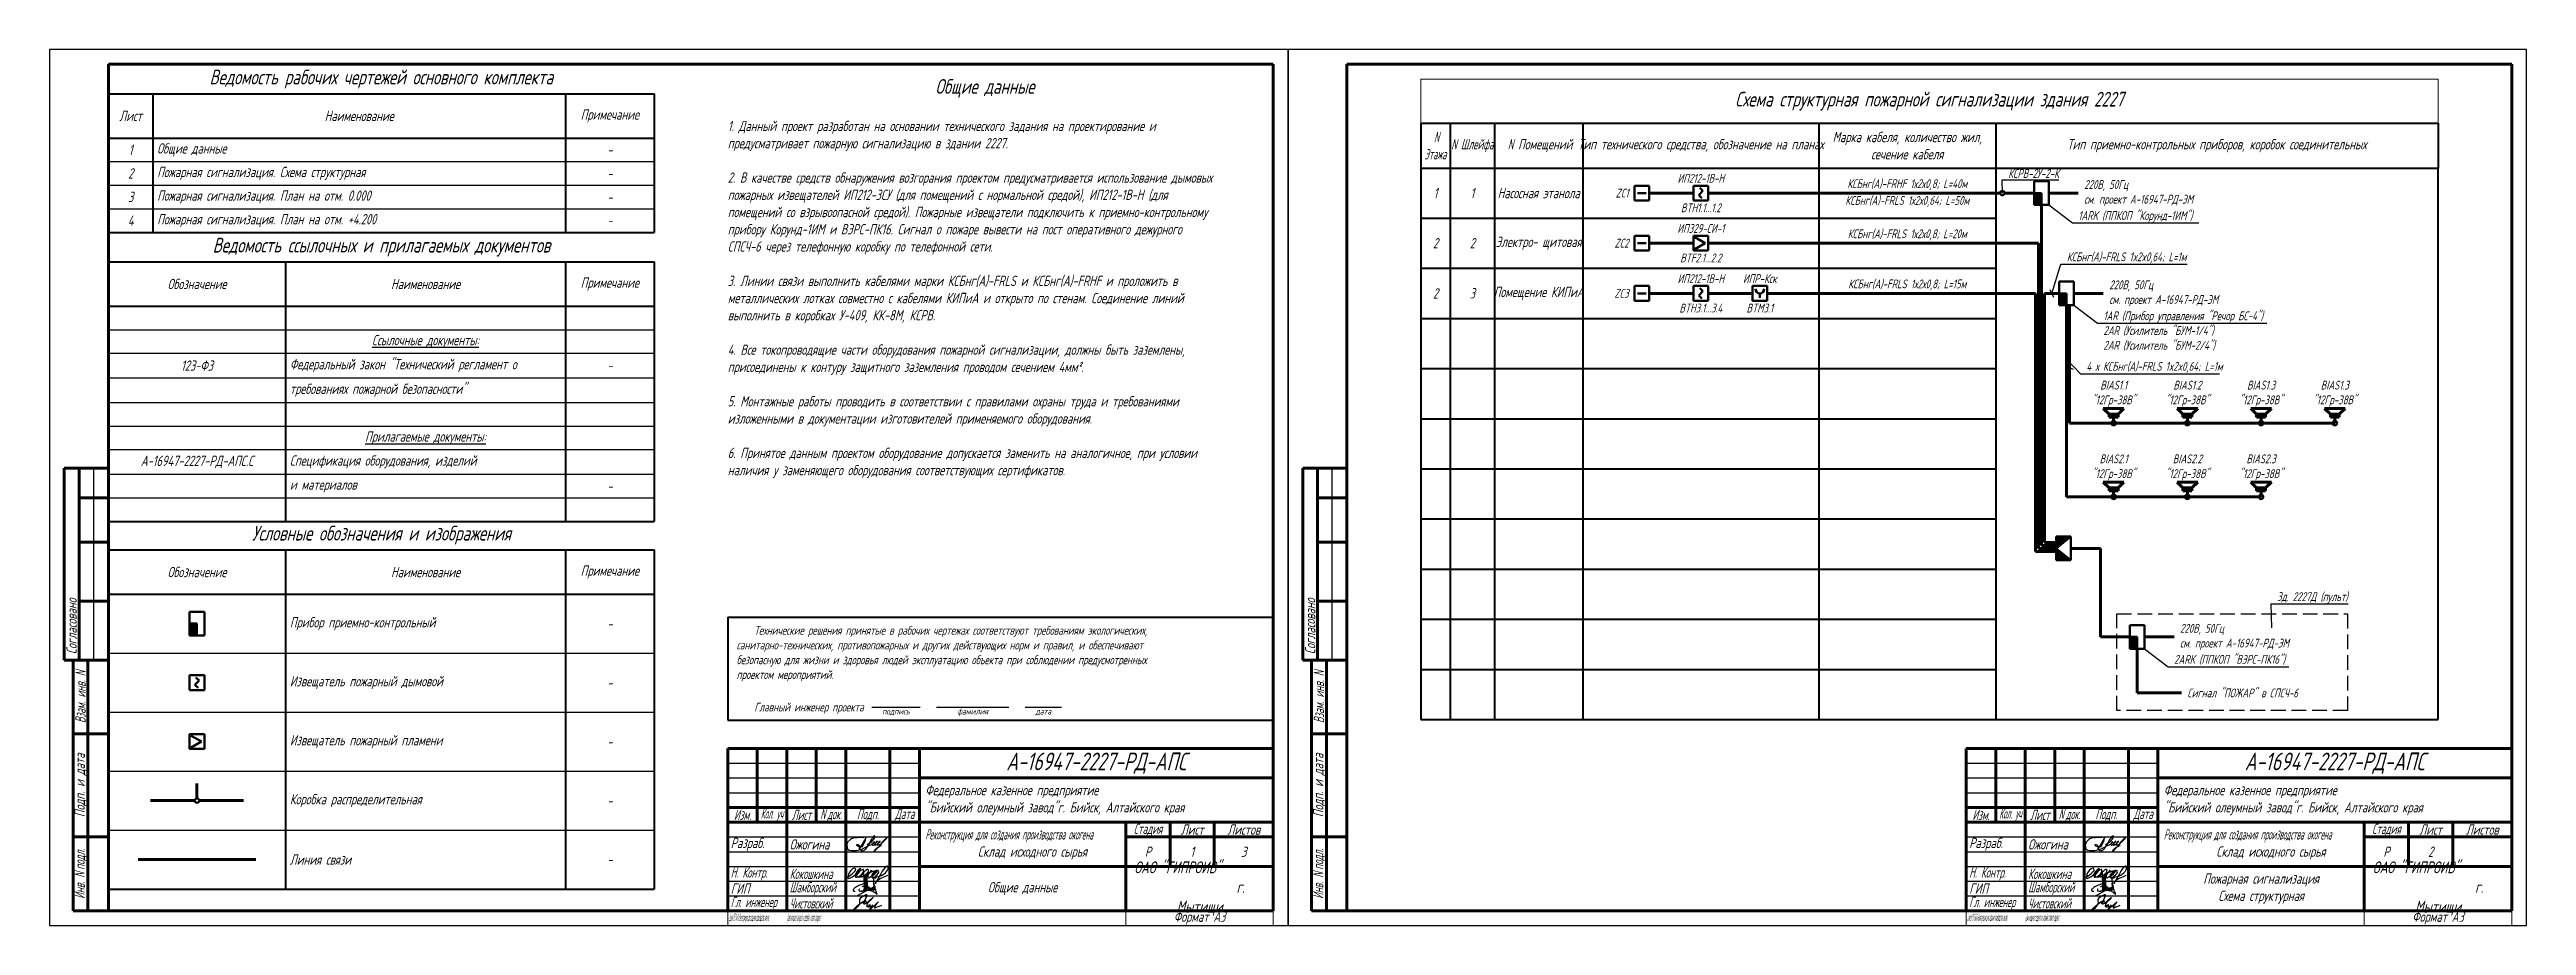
# Model space of a CAD drawing. Header units: millimetres. Extents: x 1663 to 6300, y 431 to 1491.
# Drawn here: x 1663 to 2503, y 758 to 1055 of the extents above; entities that cross this region are included whole.
import ezdxf
from ezdxf import colors
from ezdxf.entities.mleader import LeaderData, LeaderLine
from ezdxf.math import Vec2, Vec3

# ---------------------------------------------------------------- set-up
doc = ezdxf.new("R2010")
doc.units = ezdxf.units.MM
doc.linetypes.add('gost5', pattern=[7, 5, -2, 0])
doc.layers.get('Defpoints').update_dxf_attribs({"color": 33})
for name, color, linetype, lineweight in [('Датчики (Вновь)', 2, 'Continuous', 50), ('Линия выноска', 137, 'Continuous', 25), ('Линия связи (Вновь)', 3, 'Continuous', 60), ('ППК и др. приБоры', 171, 'Continuous', 50), ('Рамка толстая', 7, 'Continuous', 60), ('Рамка тонкая', 5, 'Continuous', 25), ('Связь', 84, 'Continuous', 50), ('СОУЭ', 160, 'Continuous', 60), ('Схема ОПС ПТ', 9, 'Continuous', 25), ('ТаБлица', 253, 'Continuous', 25), ('Текст', 2, 'Continuous', 25), ('Штампы', 252, 'Continuous', 25)]:
    doc.layers.add(name, color=color, linetype=linetype, lineweight=lineweight)
doc.styles.add('Simplex', font='simplex.shx', dxfattribs={"width": 0.7, "oblique": 15})

msp = doc.modelspace()

# ---------------------------------------------------------------- texts
at = {"layer": 'Defpoints', "style": 'Simplex', "oblique": 15, "width": 0.1}
for p in [(1892.92, 759.07), (2312.92, 759.07)]:
    msp.add_text('\\pxsm0.75;{\\W0.4;Реконструкция для создания производства окогена                               Сушка исходного продукта и просейка готового продукта ', height=2.5, dxfattribs=at).set_placement(p)
at = {"layer": 'ТаБлица', "color": 2, "char_height": 5, "attachment_point": 5, "style": 'Simplex'}
for s, insert, width in [('Ведомость рабочих чертежей основного комплекта', (1775.16, 1044.54), 185), ('Ведомость ссылочных и прилагаемых документов', (1775.22, 987.54), 184.8853), ('Условные обозначения и изображения', (1775.22, 889.87), 184.8853)]:
    msp.add_mtext(s, dxfattribs=dict(at, insert=insert, width=width))
at = {"layer": 'Текст', "ltscale": 100, "insert": (1892.66, 1044.54), "char_height": 3, "attachment_point": 1, "style": 'Simplex'}
msp.add_mtext_dynamic_manual_height_columns('\\pi70.42345;{\\H1.6667x;Общие данные \\P\\pi0;\\H0.69999x;\\P1. Данный проект разработан на основании технического задания на проектирование и предусматривает пожарную сигнализацию в здании 2227.\\P\\P2. В качестве средств обнаружения возгорания проектом предусматривается использование дымовых пожарных извещателей ИП212-3СУ (для помещений с нормальной средой), ИП212-1В-Н (для помещений со взрывоопасной средой)\\H0.99998x;. Пожарные извещатели подключить к приемно-контрольному прибору Корунд-1ИМ и ВЭРС-ПК16. Сигнал о пожаре вывести на пост оперативного дежурного СПСЧ-6 через телефонную коробку по телефонной сети.   \\P\\P3. Линии связи выполнить кабелями марки КСБнг(А)-FRLS и \\H0.99996x;КСБнг(А)-FRHF и проложить в металлических лотках совместно с кабелями КИПиА и открыто по стенам. Соединение линий выполнить в коробках У-409, КК-8М, КСРВ.\\H0.99998x;  \\P\\P4. Все токопроводящие части оборудования пожарной сигнализации, должны быть заземлены, присоединены к контуру защитного заземления проводом сечением 4мм².\\P\\P5. Монтажные работы проводить в соответствии с правилами охраны труда и требованиями изложенными в документации изготовителей применяемого оборудования.\\P\\P6. Принятое данным проектом оборудование допускается заменить на аналогичное, при условии наличия у заменяющего оборудования соответствующих сертификатов. \\P\\H0.99998x; \\H0.99998x; }', width=180, gutter_width=12.5, heights=[0], dxfattribs=at)
at = {"layer": 'Текст', "ltscale": 100, "char_height": 3, "style": 'Simplex'}
for s, insert, width, attachment_point in [('ИП212-1В-Н', (2222.66, 1009.37), 29.135, 8), ('КСБнг(А)-FRHF 1х2х0,8; L=40м', (2292.66, 1006.87), 60, 8), ('220В, 50Гц\\Pсм. проект А-16947-РД-ЭМ', (2352.66, 1005.87), 58.2701, 4), ('ZC1', (2198.16, 1005.87), 8.57, 6), ('BTH1.1...1.2', (2222.66, 1002.37), 29.135, 2), ('КСБнг(А)-FRLS 1х2х0,64; L=50м', (2292.66, 1004.87), 60, 2), ('ИП329-СИ-1', (2222.66, 992.37), 29.135, 8), ('КСБнг(А)-FRLS 1х2х0,8; L=20м', (2292.66, 989.87), 60, 8), ('ZC2', (2198.16, 988.87), 8.57, 6), ('BTF2.1...2.2', (2222.66, 985.37), 29.135, 2), ('ИП212-1В-Н', (2222.66, 975.37), 29.135, 8), ('ИПР-Кск', (2242.66, 975.37), 29.135, 8), ('КСБнг(А)-FRLS 1х2х0,8; L=15м', (2292.66, 972.87), 60, 8), ('220В, 50Гц\\Pсм. проект А-16947-РД-ЭМ', (2361.16, 971.87), 58.2701, 4), ('ZC3', (2198.16, 971.87), 8.57, 6), ('BTH3.1...3.4', (2222.66, 968.37), 29.135, 2), ('BTM3.1', (2242.66, 968.37), 29.135, 2), ('220В, 50Гц\\Pсм. проект А-16947-РД-ЭМ', (2385.16, 855.37), 58.2701, 4), ('Сигнал "ПОЖАР" в СПСЧ-6', (2387.66, 836.37), 58.2701, 4)]:
    msp.add_mtext(s, dxfattribs=dict(at, insert=insert, width=width, attachment_point=attachment_point))
at = {"layer": 'Текст', "insert": (1892.66, 859.11), "char_height": 3, "attachment_point": 1, "style": 'Simplex'}
msp.add_mtext_dynamic_manual_height_columns('\\A1;\\pi6,l3;Технические решения принятые в рабочих чертежах соответствуют требованиям экологических, \\P\\pi0;санитарно-технических, противопожарных и других действующих норм и правил, и обеспечивают \\Pбезопасную для жизни и здоровья людей эксплуатацию объекта при соблюдении предусмотренных \\Pпроектом мероприятий.\\P\\pi6;\\PГлавный инженер проекта  {\\H0.7x;\\S /   подпись   ;}    {\\H0.7x;\\S /      фамилия      ;}    {\\H0.70001x;\\S /   дата   ;} {\\O   }   {\\O \\P}', width=18500.0013, gutter_width=18130, heights=[3200], dxfattribs=at)

# ---------------------------------------------------------------- blocks, each defined once
blk = doc.blocks.new('A$C632518C5')
at = {"layer": 'Рамка толстая'}
for p, q in [((20, 292), (20, 5)), ((415, 292), (20, 292)), ((415, 5), (415, 292)), ((20, 5), (415, 5))]:
    blk.add_line(p, q, dxfattribs=at)
at = {"layer": 'Рамка тонкая'}
for p, q in [((0, 297), (0, 0)), ((420, 297), (0, 297)), ((420, 0), (420, 297)), ((0, 0), (420, 0))]:
    blk.add_line(p, q, dxfattribs=at)
blk = doc.blocks.new('*T37')
at = {"layer": 'Штампы', "color": 0, "linetype": 'ByBlock', "lineweight": 60, "transparency": 16777216}
for p, q in [((0, 0), (0, 85)), ((0, 85), (12, 85)), ((5, 0), (5, 85)), ((12, 0), (12, 85)), ((0, 60), (12, 60)), ((0, 25), (12, 25)), ((0, 0), (12, 0))]:
    blk.add_line(p, q, dxfattribs=at)
at = {"layer": 'Штампы', "color": 2, "transparency": 16777216, "char_height": 3.5, "attachment_point": 5, "rotation": 90, "style": 'Simplex'}
for s, insert, width in [('{\\W0.6;Взам. инв. \\Q15;N}', (2.5, 72.5), 25), ('Подп. и дата', (2.5, 42.5), 35), ('{\\W0.6;Инв. \\Q15;N\\fArial|b0|i0|c0|p34;\\Q15; \\Fsimplex|c204;подл.}', (2.5, 12.5), 25)]:
    blk.add_mtext(s, dxfattribs=dict(at, insert=insert, width=width))
blk = doc.blocks.new('*T38')
at = {"layer": 'Штампы', "color": 0, "linetype": 'ByBlock', "lineweight": 60, "transparency": 16777216}
for p, q in [((0, 0), (0, 65)), ((0, 65), (15, 65)), ((5, 0), (5, 65)), ((15, 0), (15, 65)), ((5, 55), (15, 55)), ((5, 40), (15, 40)), ((5, 20), (15, 20)), ((0, 0), (15, 0))]:
    blk.add_line(p, q, dxfattribs=at)
at = {"layer": 'Штампы', "color": 5, "linetype": 'ByBlock', "lineweight": 25, "transparency": 16777216}
blk.add_line((10, 0), (10, 65), dxfattribs=at)
at = {"layer": 'Штампы', "color": 2, "transparency": 16777216, "insert": (2.5, 2), "char_height": 3.5, "width": 61, "attachment_point": 4, "rotation": 90, "style": 'Simplex'}
blk.add_mtext('Согласовано', dxfattribs=at)
blk = doc.blocks.new('*T39')
at = {"layer": 'Defpoints', "color": 8, "linetype": 'ByBlock', "lineweight": 0, "transparency": 16777216}
for p, q in [((0, -55), (0, -60)), ((135, -55), (135, -60)), ((185, -55), (185, -60)), ((0, -60), (185, -60))]:
    blk.add_line(p, q, dxfattribs=at)
at = {"layer": 'Штампы', "color": 0, "linetype": 'ByBlock', "lineweight": 60, "transparency": 16777216}
for p, q in [((0, 0), (185, 0)), ((0, 0), (0, -55)), ((10, 0), (10, -25)), ((20, 0), (20, -55)), ((30, 0), (30, -25)), ((40, 0), (40, -55)), ((55, 0), (55, -55)), ((65, 0), (65, -55)), ((185, 0), (185, -55)), ((65, -10), (185, -10)), ((0, -20), (65, -20)), ((0, -25), (185, -25)), ((135, -25), (135, -55)), ((150, -25), (150, -40)), ((165, -25), (165, -40)), ((135, -30), (185, -30)), ((65, -40), (185, -40)), ((0, -55), (185, -55))]:
    blk.add_line(p, q, dxfattribs=at)
at = {"layer": 'Штампы', "color": 5, "linetype": 'ByBlock', "lineweight": 25, "transparency": 16777216}
for p, q in [((0, -5), (65, -5)), ((0, -10), (65, -10)), ((0, -15), (65, -15)), ((0, -30), (65, -30)), ((0, -35), (65, -35)), ((0, -40), (65, -40)), ((0, -45), (65, -45)), ((0, -50), (65, -50))]:
    blk.add_line(p, q, dxfattribs=at)
at = {"layer": 'Штампы', "color": 2, "transparency": 16777216, "style": 'Simplex'}
for s, insert, char_height, width, attachment_point in [('А-16947-2227-РД-АПС', (125, -5), 6, 120, 5), ('Федеральное казенное предприятие\\P"Бийский олеумный завод"г. Бийск, Алтайского края', (67, -17.5), 3.5, 116, 4), ('{\\W0.6;Изм.}', (5, -22.5), 3.5, 10, 5), ('{\\W0.4;Кол. уч}', (15, -22.5), 3.5, 10, 5), ('{\\W0.6;Лист}', (25, -22.5), 3.5, 10, 5), ('{\\Q15;\\W0.5;N\\fArial|b0|i0|c0|p34;\\Q15; \\Fsimplex|c204;док.}', (35, -22.5), 3.5, 10, 5), ('{\\W0.6;Подп.}', (47.5, -22.5), 3.5, 15, 5), ('{\\W0.6;Дата}', (60, -22.5), 3.5, 10, 5), ('Разраб.', (1, -32.5), 3.5, 18, 4), ('Ожогина', (21, -32.5), 3.5, 18, 4), ('{\\W0.4;Реконструкция для создания производства окогена                               }Склад исходного сырья', (67, -32.5), 3.5, 66, 4), ('{\\W0.6;Стадия}', (142.5, -27.5), 3.5, 15, 5), ('Р', (142.5, -35), 3.5, 15, 5), ('Лист', (157.5, -27.5), 3.5, 15, 5), ('2', (157.5, -35), 3.5, 15, 5), ('Листов', (175, -27.5), 3.5, 20, 5), ('{\\W0.6;Н. Контр.}', (1, -42.5), 3.5, 18, 4), ('{\\W0.6;Кокошкина}', (21, -42.5), 3.5, 18, 4), ('ОАО "ГИПРОИВ"                         г. Мытищи', (160, -47.5), 4, 50, 5), ('{\\W0.5;Гл. инженер}', (1, -52.5), 3.5, 18, 4), ('ГИП', (1, -47.5), 3.5, 18, 4), ('{\\W0.5;Шамборский}', (21, -47.5), 3.5, 18, 4), ('Пожарная сигнализация\\PСхема структурная', (100, -47.5), 3.5, 70, 5), ('{\\W0.5;Чистовский}', (21, -52.5), 3.5, 18, 4), ('Формат А3', (160, -57.5), 3.5, 50, 5)]:
    blk.add_mtext(s, dxfattribs=dict(at, insert=insert, char_height=char_height, width=width, attachment_point=attachment_point))
blk = doc.blocks.new('A$C09094F02')
at = {"layer": 'Рамка тонкая'}
for p, q in [((0.44, 2.54), (0.37, 2.32)), ((0.37, 2.32), (0.49, 1.27)), ((0.66, 3.22), (0.44, 2.54)), ((0.49, 1.27), (0.69, 0.89)), ((1.61, 4.15), (0.66, 3.2)), ((0.69, 0.89), (1.23, 0.53)), ((1.23, 0.53), (1.94, 0.43)), ((1.97, 4.33), (1.61, 4.15)), ((1.94, 0.43), (2.83, 0.4)), ((2.85, 4.72), (1.97, 4.33)), ((2.83, 0.4), (3.56, 0.46)), ((3.25, 4.78), (2.85, 4.72)), ((3.25, 4.78), (3.89, 4.82)), ((3.56, 0.46), (4.19, 0.58)), ((3.72, 2.34), (3.66, 2.29)), ((3.66, 2.29), (3.66, 2.24)), ((3.66, 2.24), (3.73, 2.08)), ((3.81, 2.36), (3.72, 2.34)), ((3.72, 2.1), (3.86, 1.97)), ((3.93, 2.37), (3.81, 2.36)), ((3.85, 1.97), (4.41, 1.74)), ((4.2, 4.83), (3.89, 4.82)), ((3.98, 2.35), (3.93, 2.37)), ((4.06, 2.34), (3.98, 2.35)), ((4.23, 2.29), (4.06, 2.34)), ((4.19, 0.58), (4.74, 0.74)), ((4.85, 4.87), (4.2, 4.83)), ((4.38, 2.26), (4.23, 2.29)), ((4.79, 1.9), (4.38, 2.26)), ((4.41, 1.74), (4.66, 1.75)), ((4.66, 1.75), (5.05, 1.79)), ((6.85, 4.68), (4.72, 0.96)), ((4.72, 0.96), (4.84, 1.8)), ((4.74, 0.74), (5.14, 0.89)), ((4.8, 1.84), (4.78, 1.92)), ((4.81, 1.81), (4.8, 1.84)), ((4.82, 1.76), (4.81, 1.81)), ((4.82, 1.7), (4.82, 1.76)), ((5.29, 4.81), (4.85, 4.87)), ((5.08, 0.43), (5.34, 0.72)), ((5.5, 0.24), (5.08, 0.46)), ((5.56, 4.78), (5.29, 4.81)), ((5.34, 0.72), (5.72, 0.93)), ((6.52, 3.63), (5.5, 1.41)), ((6.27, 0.44), (5.5, 0.24)), ((6.13, 4.7), (5.56, 4.78)), ((5.66, 1.8), (5.68, 1.8)), ((5.72, 0.93), (8.35, 2.39)), ((6.67, 0.91), (6.27, 0.44)), ((6.73, 4.08), (6.52, 3.63)), ((7.02, 1.43), (6.67, 0.91)), ((7.36, 1.92), (7.02, 1.43)), ((7.25, 2.4), (7.9, 2.83)), ((7.65, 2.43), (7.36, 1.92)), ((8.03, 3.04), (7.65, 2.43)), ((7.8, 2.09), (8.35, 2.39)), ((7.84, 2.8), (8.77, 3.38)), ((8.39, 3.71), (8.03, 3.04)), ((8.36, 2.19), (8.54, 2.32)), ((8.74, 4.22), (8.39, 3.71)), ((8.54, 2.32), (8.7, 2.43)), ((8.7, 2.43), (9, 2.65)), ((9.08, 4.62), (8.74, 4.22)), ((8.77, 3.38), (9.12, 3.73)), ((9, 2.65), (9.26, 2.8)), ((9.37, 5.07), (9.08, 4.62)), ((9.1, 2.61), (9.08, 2.41)), ((9.08, 2.41), (9.11, 2.29)), ((9.2, 2.85), (9.1, 2.61)), ((9.11, 2.29), (9.14, 2.22)), ((9.12, 3.73), (9.37, 3.99)), ((9.14, 2.22), (9.39, 2.18)), ((9.24, 2.99), (9.2, 2.85)), ((9.38, 3.18), (9.24, 2.99)), ((9.26, 2.8), (9.54, 3.09)), ((9.81, 5.41), (9.37, 5.07)), ((9.37, 3.99), (9.57, 4.27)), ((9.43, 3.24), (9.38, 3.18)), ((9.39, 2.18), (9.45, 2.25)), ((9.5, 3.05), (9.4, 2.94)), ((9.72, 3.37), (9.43, 3.24)), ((9.45, 2.25), (9.66, 2.36)), ((9.72, 3.37), (9.5, 3.05)), ((9.54, 3.09), (9.63, 3.25)), ((9.57, 4.27), (9.88, 4.8)), ((9.66, 2.36), (9.86, 2.51)), ((9.73, 0.42), (9.88, 0.68)), ((9.75, 0.24), (9.73, 0.42)), ((11.24, 1.71), (9.8, 0.24)), ((9.9, 5.13), (9.81, 5.41)), ((9.85, 2.51), (9.84, 2.25)), ((9.84, 2.25), (10.52, 2.4)), ((9.93, 2.73), (9.85, 2.51)), ((9.86, 2.51), (10.14, 2.73)), ((9.88, 4.8), (9.89, 4.99)), ((9.88, 0.68), (10.13, 0.91)), ((9.89, 4.97), (9.9, 5.13)), ((10.07, 2.95), (9.93, 2.73)), ((9.94, 5.34), (9.94, 5.34)), ((10.22, 3.13), (10.07, 2.95)), ((10.13, 2.76), (10.33, 2.97)), ((10.13, 0.91), (10.34, 1.14)), ((10.36, 3.32), (10.22, 3.13)), ((10.33, 2.97), (10.56, 3.24)), ((10.34, 1.14), (10.75, 1.38)), ((10.48, 3.44), (10.36, 3.32)), ((10.42, 2.38), (10.77, 2.5)), ((10.74, 3.53), (10.48, 3.44)), ((10.56, 3.24), (10.68, 3.38)), ((10.67, 3.36), (10.74, 3.53)), ((10.76, 2.51), (10.75, 2.25)), ((10.75, 2.25), (11.09, 2.33)), ((10.75, 1.38), (10.98, 1.56)), ((10.84, 2.72), (10.76, 2.51)), ((10.77, 2.5), (11.05, 2.73)), ((10.98, 2.95), (10.84, 2.72)), ((11.13, 3.12), (10.98, 2.95)), ((10.98, 1.56), (11.56, 1.82)), ((11.04, 2.76), (11.24, 2.97)), ((11.05, 2.31), (11.35, 2.34)), ((11.27, 3.32), (11.13, 3.12)), ((11.24, 2.97), (11.47, 3.24)), ((11.62, 2.14), (11.24, 1.71)), ((11.39, 3.44), (11.27, 3.32)), ((11.35, 2.34), (11.65, 2.53)), ((11.65, 3.53), (11.39, 3.44)), ((11.47, 3.24), (11.59, 3.37)), ((11.56, 1.82), (11.72, 1.94)), ((11.59, 3.35), (11.65, 3.53)), ((11.84, 2.5), (11.62, 2.14)), ((11.72, 1.94), (12.16, 2.12)), ((12.54, 3.43), (11.84, 2.5)), ((11.94, 2.93), (12.61, 3.19)), ((13.59, 4.52), (12.54, 3.43)), ((12.61, 3.19), (13.65, 4.21)), ((13.58, 4.5), (13.73, 4.66)), ((13.71, 4.33), (13.64, 4.19)), ((13.74, 4.39), (13.71, 4.33)), ((13.73, 4.66), (13.83, 4.76)), ((13.77, 4.43), (13.74, 4.39)), ((13.84, 4.53), (13.77, 4.43)), ((13.83, 4.76), (13.94, 4.85)), ((13.87, 4.58), (13.84, 4.53)), ((13.93, 4.71), (13.87, 4.58)), ((13.97, 4.77), (13.93, 4.71)), ((13.94, 4.85), (13.98, 4.89)), ((13.98, 4.89), (13.97, 4.81)), ((13.97, 4.81), (13.97, 4.77))]:
    blk.add_line(p, q, dxfattribs=at)
blk.add_point((0, 0), dxfattribs=at)
blk = doc.blocks.new('A$C764A7DD2')
at = {"layer": 'Рамка тонкая'}
for points in [[(0.64, 2.29), (1.55, 2.78), (2.35, 3.54), (3.25, 4.42), (3.42, 4.78), (3.33, 5.15), (2.94, 5.32), (2.35, 5.07), (1.72, 4.56), (1.13, 3.68), (0.91, 3.12), (0.85, 2.75), (0.71, 2.16), (0.78, 1.93), (1.03, 1.82), (1.63, 1.97), (2.31, 2.39), (3.18, 3), (4.24, 4.04), (4.93, 4.62), (5.16, 5), (5.03, 5.15), (4.71, 5.06), (4.27, 4.6), (3.66, 3.91), (3.31, 3.23), (3.26, 2.74), (3.38, 2.3), (3.76, 2.2), (4.36, 2.42), (4.88, 2.81), (5.49, 3.23), (5.9, 3.87), (6, 4.2), (6.04, 4.8), (5.77, 4.88), (5.19, 4.63), (4.64, 4.14), (4.1, 3.55), (3.67, 2.91), (3.8, 2.52), (4.33, 2.22), (4.91, 2.34), (5.38, 2.72), (5.97, 3.53)], [(5.94, 3.54), (5.23, 2.82), (5.21, 2.37), (5.57, 2.4), (6.03, 2.63), (6.4, 2.87), (6.71, 3.09), (7.06, 3.33), (7.32, 3.54), (7.51, 3.8), (7.66, 4.03), (7.72, 4.33), (7.76, 4.57), (7.66, 4.74), (7.52, 4.83), (7.24, 4.83), (7.01, 4.73), (6.65, 4.45), (6.39, 4.2), (6.16, 3.97), (6.06, 3.69), (6.08, 3.53), (6.07, 3.05), (6.31, 2.77), (7.32, 3.3), (7.72, 3.59), (8.21, 3.96), (8.54, 4.29), (8.77, 4.67), (7.84, 3.47), (7.2, 2.63), (6.95, 2.36), (7.61, 3.15), (8.21, 3.78), (8.78, 4.09), (9.19, 4.27), (9.64, 4.41), (10.05, 4.49)], [(7.59, 3.14), (7.46, 2.58), (7.5, 2.21), (7.6, 2.07), (7.79, 2.07), (8.03, 2.18), (8.3, 2.31), (8.48, 2.41)], [(8.46, 2.41), (9.12, 2.83), (9.43, 3.13), (9.75, 3.57), (10.1, 3.95), (10.48, 4.22), (10.74, 4.46), (10.1, 3.75), (9.56, 3.09), (9.08, 2.58), (8.87, 2.23), (9.09, 2.05), (9.44, 2.07), (9.86, 2.32), (10.21, 2.69), (10.66, 3.03), (10.92, 3.33), (11.16, 3.77), (11.26, 4.07), (11.16, 4.36), (10.83, 4.53), (10.46, 4.53), (9.47, 3.79), (9.12, 3.35), (8.85, 3.01), (8.74, 2.62), (8.87, 2.2), (10.08, 1.9), (10.56, 2.33), (11.54, 2.57), (12.39, 2.98), (13, 3.37), (13.46, 3.77), (13.86, 4.17), (14.14, 4.58), (14.36, 5.07), (14.4, 5.45), (14.33, 5.76), (14.2, 5.95), (13.99, 5.98), (13.77, 5.86), (13.39, 5.53), (12.83, 4.82), (12.39, 4.25), (11.93, 3.43), (11.61, 2.82), (11.12, 1.94), (10.7, 1.24), (10.35, 0.63), (10.08, 0.16), (10.15, 0), (10.21, 0.41), (11.1, 1.47), (11.64, 1.79), (12.51, 2.16), (13.08, 2.36), (13.57, 2.58), (14.3, 2.91)]]:
    blk.add_lwpolyline(points, dxfattribs=at)
blk.add_point((0, 0.88), dxfattribs=at)
blk = doc.blocks.new('A$C06937CDB')
at = {"layer": 'Рамка тонкая'}
for points in [[(5.53, 3.07), (5.72, 3.22), (5.91, 3.36), (6.1, 3.47), (6.29, 3.59), (6.48, 3.7), (6.51, 3.75), (6.56, 3.82), (6.57, 3.91), (6.53, 4.02), (6.42, 4.1), (6.28, 4.12), (6.06, 4.08), (5.69, 3.97), (5.17, 3.79), (4.5, 3.51), (4.08, 3.32), (3.62, 3.08), (3.3, 2.87), (3.01, 2.62), (2.81, 2.46), (2.65, 2.26), (2.53, 2.06), (2.52, 1.93), (2.58, 1.79), (2.72, 1.71), (2.88, 1.65), (3.07, 1.62), (3.24, 1.6)], [(3.81, 0), (10.11, 3.41)], [(4.68, 2.39), (4.58, 2.24), (4.48, 2.05), (4.49, 1.94), (4.67, 1.78), (5.08, 1.64), (5.36, 1.6), (5.68, 1.65), (5.9, 1.75), (6.08, 1.87), (6.17, 2.03), (6.29, 2.33), (6.37, 2.75), (6.43, 3.29), (6.48, 4.23), (6.49, 4.56), (6.48, 4.91), (6.53, 5.46), (6.59, 6.14), (6.66, 6.62), (6.72, 6.63), (6.69, 6.02), (6.64, 5.17), (6.62, 4.37), (6.61, 4.04), (6.65, 3.71), (6.67, 3.2), (6.6, 2.67), (6.54, 2.12), (6.47, 1.71), (6.42, 1.65), (6.37, 2.01), (6.37, 2.49), (6.38, 3.21), (6.37, 3.99), (6.33, 4.72), (6.31, 5.09), (6.27, 5.55), (6.25, 6.06), (6.25, 6.55), (6.23, 7.08)], [(4.54, 1.65), (5.39, 1.71), (6.22, 1.82), (6.89, 1.89), (7.27, 1.93), (7.76, 1.93), (8.26, 1.89), (8.59, 1.84), (8.9, 1.74), (9.23, 1.6), (9.5, 1.41), (9.79, 1.24), (10.1, 1.01), (10.35, 0.78), (10.57, 0.6), (10.68, 0.57), (10.6, 0.81), (10.47, 1.12), (10.33, 1.55), (10.22, 1.95), (10.09, 2.33), (9.96, 2.81), (9.79, 3.39), (9.64, 4.02), (9.56, 4.51), (9.51, 4.88), (9.5, 5.32), (9.54, 5.78), (9.6, 6.16), (9.64, 6.45)], [(6.66, 3.16), (6.7, 2.81), (6.73, 2.43), (6.79, 2.16), (6.85, 2.12), (6.92, 2.44), (6.98, 2.83), (7.03, 3.28), (7.08, 3.77), (7.07, 4.1), (7.07, 4.46), (7.06, 4.97), (7.03, 5.5), (6.98, 6), (6.96, 6.41), (6.96, 6.83), (6.93, 7.06), (6.85, 6.77), (6.84, 6.44), (6.81, 5.78), (6.79, 5.34), (6.82, 4.84), (6.88, 4.07), (6.95, 3.5), (7.04, 2.89), (7.11, 2.52), (7.18, 2.3), (7.26, 2.29), (7.32, 2.48), (7.37, 2.75), (7.4, 3.03), (7.41, 3.56), (7.4, 3.98), (7.39, 4.41), (7.37, 4.66), (7.33, 5.01), (7.29, 5.33), (7.23, 5.7), (7.16, 6.19), (7.11, 6.44), (7.09, 6.03), (7.1, 5.53), (7.09, 5.08), (7.15, 4.63), (7.21, 4.17), (7.27, 3.77), (7.36, 3.25), (7.45, 2.99), (7.55, 2.9), (7.64, 2.88), (7.72, 2.92), (7.78, 2.97), (7.83, 3.04), (7.87, 3.09)], [(8.09, 2.48), (8.15, 2.49), (8.19, 2.54), (8.21, 2.61), (8.21, 2.68), (8.19, 2.73), (8.16, 2.79), (8.11, 2.85), (8.04, 2.89), (7.97, 2.91), (7.89, 2.92), (7.82, 2.9), (7.76, 2.84), (7.72, 2.78), (7.7, 2.67), (7.7, 2.57), (7.7, 2.41), (7.75, 2.29), (7.82, 2.17), (7.88, 2.13), (7.94, 2.09), (8.01, 2.12), (8.06, 2.18), (8.05, 2.28), (8.02, 2.37), (7.98, 2.35), (7.98, 2.3), (8.02, 2.23), (8.05, 2.18), (8.08, 2.15), (8.17, 2.09), (8.2, 2.08), (8.26, 2.09), (8.32, 2.12), (8.37, 2.16), (8.37, 2.22), (8.38, 2.3), (8.36, 2.36), (8.29, 2.38), (8.29, 2.3), (8.33, 2.22), (8.38, 2.16), (8.47, 2.1), (8.55, 2.1), (8.63, 2.12), (8.71, 2.19), (8.73, 2.26), (8.75, 2.35), (8.74, 2.47), (8.67, 2.54), (8.6, 2.53), (8.64, 2.43), (8.71, 2.29), (8.81, 2.16), (8.9, 2.14), (9.03, 2.19), (9.09, 2.3), (9.1, 2.4), (9.09, 2.5), (9.05, 2.56), (9.01, 2.52), (9.03, 2.45), (9.09, 2.34), (9.16, 2.29), (9.24, 2.3), (9.29, 2.36), (9.31, 2.42)], [(9.66, 2.44), (9.67, 2.53), (9.59, 2.61), (9.47, 2.7), (9.37, 2.73), (9.26, 2.69), (9.2, 2.55), (9.15, 2.42), (9.16, 2.25), (9.21, 2.08), (9.38, 1.99), (9.54, 2.02), (9.65, 2.1), (9.74, 2.21), (9.81, 2.34), (9.86, 2.52), (9.83, 2.68), (9.79, 2.89), (9.74, 3.06), (9.68, 3.25), (9.62, 3.48), (9.56, 3.71), (9.52, 3.92), (9.49, 4.15), (9.49, 4.35)]]:
    blk.add_lwpolyline(points, dxfattribs=at)
blk.add_point((0, 1.11), dxfattribs=at)
blk = doc.blocks.new('A$C2B280688')
at = {"layer": 'Рамка тонкая'}
blk.add_lwpolyline([(5.9, 2.28), (6.23, 2.95), (6.74, 3.98), (7.05, 4.58), (7.26, 5.14), (7.2, 5.36), (6.87, 5.4), (6.35, 5.18), (5.58, 4.7), (4.9, 4.13), (4.65, 3.83), (4.68, 3.34), (4.71, 2.85), (4.65, 2.36), (4.11, 1.47), (3.45, 0.73), (2.77, 0.33), (2.64, 0.37), (3.2, 0.97), (3.92, 1.64), (4.79, 2.37), (5.7, 3.02), (6.14, 3.24), (6.59, 3.47), (6.84, 3.33), (6.8, 3.06), (6.44, 2.93), (6.13, 2.57), (6.19, 2.35), (6.49, 2.37), (6.86, 2.59), (7.34, 2.87), (7.95, 3.27), (8.48, 3.66), (8.9, 3.97), (9.24, 4.32), (9.29, 4.51), (9.11, 4.39), (8.49, 3.82), (7.95, 3.37), (7.56, 2.83), (7.28, 2.26), (7.11, 1.8), (7.16, 1.44), (7.46, 1.46), (7.89, 1.68), (8.42, 2.02), (7.93, 1.87), (7.52, 1.64), (7.51, 1.3), (7.81, 1.3), (8.28, 1.39), (8.72, 1.59), (9.01, 1.79), (9.19, 1.95), (8.58, 1.25), (8.15, 0.65), (8.11, 0.32), (8.53, 0.66), (9.88, 1.9), (10.92, 2.95), (11.12, 3.02), (10.12, 1.84), (9.87, 1.32), (9.82, 0.92), (10.03, 1), (10.64, 1.29), (11.51, 1.58), (12.25, 1.85)], dxfattribs=at)
blk.add_point((0, 0), dxfattribs=at)
blk = doc.blocks.new('*T40')
at = {"layer": 'Defpoints', "color": 8, "linetype": 'ByBlock', "lineweight": 0, "transparency": 16777216}
for p, q in [((0, 0), (345, 0)), ((0, 0), (0, -15)), ((345, 0), (345, -15))]:
    blk.add_line(p, q, dxfattribs=at)
at = {"layer": 'Схема ОПС ПТ', "color": 0, "linetype": 'ByBlock', "lineweight": 40, "transparency": 16777216}
for p, q in [((0, -15), (345, -15)), ((0, -15), (0, -30.17)), ((10, -15), (10, -30.17)), ((25, -15), (25, -30.17)), ((55, -15), (55, -30.17)), ((135, -15), (135, -30.17)), ((195, -15), (195, -30.17)), ((345, -15), (345, -30.17)), ((0, -30.17), (345, -30.17))]:
    blk.add_line(p, q, dxfattribs=at)
at = {"layer": 'Схема ОПС ПТ', "color": 2, "transparency": 16777216, "attachment_point": 5, "style": 'Simplex'}
for s, insert, char_height, width in [('Схема структурная пожарной сигнализации здания 2227', (172.5, -7.5), 5, 345), ('{\\fArial|b0|i0|c204|p34;\\W0.5; \\Fsimplex|c204;N Этажа}', (5, -22.58), 3.5, 10), ('{\\W0.6;N Шлейфа}', (17.5, -22.58), 3.5, 15), ('{\\fArial|b0|i0|c204|p34; \\Fsimplex|c204;\\Q15;\\W0.6;N} Помещений', (40, -22.58), 3.5, 30), ('Тип технического средства, обозначение на планах', (95, -22.58), 3.5, 80), ('Марка кабеля, количество жил, сечение кабеля', (165, -22.58), 3.5, 60), ('{\\C2;Тип приемно-контрольных приборов, коробок соединительных}', (270, -22.58), 3.5, 150)]:
    blk.add_mtext(s, dxfattribs=dict(at, insert=insert, char_height=char_height, width=width))
blk = doc.blocks.new('*T41')
at = {"layer": 'Схема ОПС ПТ', "color": 0, "linetype": 'ByBlock', "lineweight": 40, "transparency": 16777216}
for p, q in [((0, 0), (55, 0)), ((0, 0), (0, -187)), ((10, 0), (10, -187)), ((25, 0), (25, -187)), ((55, 0), (55, -187)), ((0, -17), (55, -17)), ((0, -34), (55, -34)), ((0, -51), (55, -51)), ((0, -68), (55, -68)), ((0, -85), (55, -85)), ((0, -102), (55, -102)), ((0, -119), (55, -119)), ((0, -136), (55, -136)), ((0, -153), (55, -153)), ((0, -170), (55, -170)), ((0, -187), (55, -187))]:
    blk.add_line(p, q, dxfattribs=at)
at = {"layer": 'Схема ОПС ПТ', "color": 0, "transparency": 16777216, "char_height": 3.5, "attachment_point": 5, "style": 'Simplex'}
for s, insert, width in [('{\\C2;1}', (5, -8.5), 10), ('{\\C2;1', (17.5, -8.5), 15), ('{\\C2;Насосная этанола}', (40, -8.5), 30), ('{\\C2;2}', (5, -25.5), 10), ('{\\C2;2', (17.5, -25.5), 15), ('{\\C2;Электро- щитовая}', (40, -25.5), 30), ('{\\C2;2}', (5, -42.5), 10), ('{\\C2;3', (17.5, -42.5), 15), ('{\\C2;Помещение КИПиА}', (40, -42.5), 30)]:
    blk.add_mtext(s, dxfattribs=dict(at, insert=insert, width=width))
blk = doc.blocks.new('A$C22FD429A')
at = {"layer": 'Датчики (Вновь)'}
for p, q in [((0, 5), (5, 5)), ((0, 0), (0, 5)), ((5, 0), (0, 0)), ((1.79, 1.79), (3.21, 3.21)), ((1.79, 1.79), (2.85, 0.73)), ((3.21, 3.21), (2.15, 4.27)), ((5, 5), (5, 0))]:
    blk.add_line(p, q, dxfattribs=at)
blk = doc.blocks.new('A$C20C52002')
at = {"layer": 'Связь'}
for p, q in [((0, 5), (5, 5)), ((0, 0), (0, 5)), ((1, 2.5), (4, 2.5)), ((5, 5), (5, 0)), ((5, 0), (0, 0))]:
    blk.add_line(p, q, dxfattribs=at)
blk = doc.blocks.new('A$C01036304')
at = {"layer": 'Датчики (Вновь)'}
for p, q in [((0, 5), (5, 5)), ((0, 0), (0, 5)), ((5, 0), (0, 0)), ((2.5, 1), (2.5, 2.5)), ((5, 5), (5, 0))]:
    blk.add_line(p, q, dxfattribs=at)
blk.add_arc((2.5, 4), 1.5, 180, 0, dxfattribs=at)
blk = doc.blocks.new('A$C3AF337A9')
at = {"layer": 'Датчики (Вновь)'}
for p, q in [((0, 5), (5, 5)), ((0, 0), (0, 5)), ((5, 0), (0, 0)), ((0.5, 0.5), (2.5, 4)), ((2.5, 4), (4.5, 0.5)), ((5, 5), (5, 0))]:
    blk.add_line(p, q, dxfattribs=at)
blk = doc.blocks.new('_None')
blk = doc.blocks.new('*T42')
at = {"layer": 'Штампы', "color": 0, "linetype": 'ByBlock', "lineweight": 60, "transparency": 16777216}
for p, q in [((0, 0), (0, 85)), ((0, 85), (12, 85)), ((5, 0), (5, 85)), ((12, 0), (12, 85)), ((0, 60), (12, 60)), ((0, 25), (12, 25)), ((0, 0), (12, 0))]:
    blk.add_line(p, q, dxfattribs=at)
at = {"layer": 'Штампы', "color": 2, "transparency": 16777216, "char_height": 3.5, "attachment_point": 5, "rotation": 90, "style": 'Simplex'}
for s, insert, width in [('{\\W0.6;Взам. инв. \\Q15;N}', (2.5, 72.5), 25), ('Подп. и дата', (2.5, 42.5), 35), ('{\\W0.6;Инв. \\Q15;N\\fArial|b0|i0|c0|p34;\\Q15; \\Fsimplex|c204;подл.}', (2.5, 12.5), 25)]:
    blk.add_mtext(s, dxfattribs=dict(at, insert=insert, width=width))
blk = doc.blocks.new('*T43')
at = {"layer": 'Штампы', "color": 0, "linetype": 'ByBlock', "lineweight": 60, "transparency": 16777216}
for p, q in [((0, 0), (0, 65)), ((0, 65), (15, 65)), ((5, 0), (5, 65)), ((15, 0), (15, 65)), ((5, 55), (15, 55)), ((5, 40), (15, 40)), ((5, 20), (15, 20)), ((0, 0), (15, 0))]:
    blk.add_line(p, q, dxfattribs=at)
at = {"layer": 'Штампы', "color": 5, "linetype": 'ByBlock', "lineweight": 25, "transparency": 16777216}
blk.add_line((10, 0), (10, 65), dxfattribs=at)
at = {"layer": 'Штампы', "color": 2, "transparency": 16777216, "insert": (2.5, 2), "char_height": 3.5, "width": 61, "attachment_point": 4, "rotation": 90, "style": 'Simplex'}
blk.add_mtext('Согласовано', dxfattribs=at)
blk = doc.blocks.new('*T44')
at = {"layer": 'ТаБлица', "color": 0, "linetype": 'ByBlock', "lineweight": 40, "transparency": 16777216}
for p, q in [((0, 0), (185, 0)), ((0, 0), (0, -47)), ((15, 0), (15, -47)), ((155, 0), (155, -47)), ((185, 0), (185, -47)), ((0, -15), (185, -15)), ((0, -47), (185, -47))]:
    blk.add_line(p, q, dxfattribs=at)
at = {"layer": 'ТаБлица', "color": 5, "linetype": 'ByBlock', "lineweight": 25, "transparency": 16777216}
for p, q in [((0, -23), (185, -23)), ((0, -31), (185, -31)), ((0, -39), (185, -39))]:
    blk.add_line(p, q, dxfattribs=at)
at = {"layer": 'ТаБлица', "color": 2, "transparency": 16777216, "char_height": 3.5, "style": 'Simplex'}
for s, insert, width, attachment_point in [('Лист', (7.5, -7.5), 12, 5), ('Наименование', (85, -7.5), 137, 5), ('Примечание', (170, -7.5), 27, 5), ('{\\Q15;Общие данные}', (16.5, -19), 137, 4), ('1', (7.5, -19), 15, 5), ('Пожарная сигнализация. Схема структурная', (16.5, -27), 137, 4), ('-', (170, -19), 30, 5), ('3', (7.5, -35), 15, 5), ('2', (7.5, -27), 15, 5), ('Пожарная сигнализация. План на отм. 0.000', (16.5, -35), 137, 4), ('-', (170, -27), 30, 5), ('4', (7.5, -43), 15, 5), ('Пожарная сигнализация. План на отм. +4.200', (16.5, -43), 137, 4), ('-', (170, -35), 30, 5), ('-', (170, -43), 30, 5)]:
    blk.add_mtext(s, dxfattribs=dict(at, insert=insert, width=width, attachment_point=attachment_point))
blk = doc.blocks.new('*T45')
at = {"layer": 'ТаБлица', "color": 0, "linetype": 'ByBlock', "lineweight": 40, "transparency": 16777216}
for p, q in [((0, 0), (185, 0)), ((0, 0), (0, -88)), ((60, 0), (60, -88)), ((155, 0), (155, -88)), ((185, 0), (185, -88)), ((0, -15), (185, -15)), ((0, -88), (185, -88))]:
    blk.add_line(p, q, dxfattribs=at)
at = {"layer": 'ТаБлица', "color": 5, "linetype": 'ByBlock', "lineweight": 25, "transparency": 16777216}
for p, q in [((0, -23), (185, -23)), ((0, -31), (185, -31)), ((0, -39.33), (185, -39.33)), ((0, -47.67), (185, -47.67)), ((0, -55.67), (185, -55.67)), ((0, -63.67), (185, -63.67)), ((0, -72), (185, -72)), ((0, -80), (185, -80))]:
    blk.add_line(p, q, dxfattribs=at)
at = {"layer": 'ТаБлица', "color": 2, "transparency": 16777216, "char_height": 3.5, "style": 'Simplex'}
for s, insert, width, attachment_point in [('Обозначение', (30, -7.5), 60, 5), ('Наименование', (107.5, -7.5), 95, 5), ('Примечание', (170, -7.5), 30, 5), ('{\\LСсылочные документы:}', (107.5, -27), 92, 5), ('123-ФЗ', (30, -35.17), 60, 5), ('Федеральный закон "Технический регламент о ', (61.5, -35.17), 92, 4), ('требованиях пожарной безопасности" ', (61.5, -43.5), 92, 4), ('-', (170, -35.17), 30, 5), ('{\\LПрилагаемые документы:}', (107.5, -59.67), 92, 5), ('А-16947-2227-РД-АПС.С', (30, -67.83), 60, 5), ('Спецификация оборудования, изделий ', (61.5, -67.83), 92, 4), ('и материалов', (61.5, -76), 92, 4), ('-', (170, -76), 30, 5)]:
    blk.add_mtext(s, dxfattribs=dict(at, insert=insert, width=width, attachment_point=attachment_point))
blk = doc.blocks.new('*T46')
at = {"layer": 'Defpoints', "color": 8, "linetype": 'ByBlock', "lineweight": 0, "transparency": 16777216}
for p, q in [((0, -55), (0, -60)), ((135, -55), (135, -60)), ((185, -55), (185, -60)), ((0, -60), (185, -60))]:
    blk.add_line(p, q, dxfattribs=at)
at = {"layer": 'Штампы', "color": 0, "linetype": 'ByBlock', "lineweight": 60, "transparency": 16777216}
for p, q in [((0, 0), (185, 0)), ((0, 0), (0, -55)), ((10, 0), (10, -25)), ((20, 0), (20, -55)), ((30, 0), (30, -25)), ((40, 0), (40, -55)), ((55, 0), (55, -55)), ((65, 0), (65, -55)), ((185, 0), (185, -55)), ((65, -10), (185, -10)), ((0, -20), (65, -20)), ((0, -25), (185, -25)), ((135, -25), (135, -55)), ((150, -25), (150, -40)), ((165, -25), (165, -40)), ((135, -30), (185, -30)), ((65, -40), (185, -40)), ((0, -55), (185, -55))]:
    blk.add_line(p, q, dxfattribs=at)
at = {"layer": 'Штампы', "color": 5, "linetype": 'ByBlock', "lineweight": 25, "transparency": 16777216}
for p, q in [((0, -5), (65, -5)), ((0, -10), (65, -10)), ((0, -15), (65, -15)), ((0, -30), (65, -30)), ((0, -35), (65, -35)), ((0, -40), (65, -40)), ((0, -45), (65, -45)), ((0, -50), (65, -50))]:
    blk.add_line(p, q, dxfattribs=at)
at = {"layer": 'Штампы', "color": 2, "transparency": 16777216, "style": 'Simplex'}
for s, insert, char_height, width, attachment_point in [('А-16947-2227-РД-АПС', (125, -5), 6, 120, 5), ('Федеральное казенное предприятие\\P"Бийский олеумный завод"г. Бийск, Алтайского края', (67, -17.5), 3.5, 116, 4), ('{\\W0.6;Изм.}', (5, -22.5), 3.5, 10, 5), ('{\\W0.4;Кол. уч}', (15, -22.5), 3.5, 10, 5), ('{\\W0.6;Лист}', (25, -22.5), 3.5, 10, 5), ('{\\Q15;\\W0.5;N\\fArial|b0|i0|c0|p34;\\Q15; \\Fsimplex|c204;док.}', (35, -22.5), 3.5, 10, 5), ('{\\W0.6;Подп.}', (47.5, -22.5), 3.5, 15, 5), ('{\\W0.6;Дата}', (60, -22.5), 3.5, 10, 5), ('Разраб.', (1, -32.5), 3.5, 18, 4), ('Ожогина', (21, -32.5), 3.5, 18, 4), ('{\\W0.4;Реконструкция для создания производства окогена                               }Склад исходного сырья', (67, -32.5), 3.5, 66, 4), ('{\\W0.6;Стадия}', (142.5, -27.5), 3.5, 15, 5), ('Р', (142.5, -35), 3.5, 15, 5), ('Лист', (157.5, -27.5), 3.5, 15, 5), ('1', (157.5, -35), 3.5, 15, 5), ('Листов', (175, -27.5), 3.5, 20, 5), ('3', (175, -35), 3.5, 20, 5), ('{\\W0.6;Н. Контр.}', (1, -42.5), 3.5, 18, 4), ('{\\W0.6;Кокошкина}', (21, -42.5), 3.5, 18, 4), ('ОАО "ГИПРОИВ"                         г. Мытищи', (160, -47.5), 4, 50, 5), ('{\\W0.5;Гл. инженер}', (1, -52.5), 3.5, 18, 4), ('ГИП', (1, -47.5), 3.5, 18, 4), ('{\\W0.5;Шамборский}', (21, -47.5), 3.5, 18, 4), ('Общие данные', (100, -47.5), 3.5, 70, 5), ('{\\W0.5;Чистовский}', (21, -52.5), 3.5, 18, 4), ('Формат А3', (160, -57.5), 3.5, 50, 5)]:
    blk.add_mtext(s, dxfattribs=dict(at, insert=insert, char_height=char_height, width=width, attachment_point=attachment_point))
blk = doc.blocks.new('*T47')
at = {"layer": 'ТаБлица', "color": 0, "linetype": 'ByBlock', "lineweight": 40, "transparency": 16777216}
for p, q in [((0, 0), (185, 0)), ((0, 0), (0, -115)), ((60, 0), (60, -115)), ((155, 0), (155, -115)), ((185, 0), (185, -115)), ((0, -15), (185, -15)), ((0, -115), (185, -115))]:
    blk.add_line(p, q, dxfattribs=at)
at = {"layer": 'ТаБлица', "color": 5, "linetype": 'ByBlock', "lineweight": 25, "transparency": 16777216}
for p, q in [((0, -35), (185, -35)), ((0, -55), (185, -55)), ((0, -75), (185, -75)), ((0, -95), (185, -95))]:
    blk.add_line(p, q, dxfattribs=at)
at = {"layer": 'ТаБлица', "color": 2, "transparency": 16777216, "char_height": 3.5, "style": 'Simplex'}
for s, insert, width, attachment_point in [('Обозначение', (30, -7.5), 60, 5), ('Наименование', (107.5, -7.5), 95, 5), ('Примечание', (170, -7.5), 30, 5), ('Прибор приемно-контрольный', (61.5, -25), 92, 4), ('-', (170, -25), 30, 5), ('Извещатель пожарный дымовой', (61.5, -45), 92, 4), ('-', (170, -45), 30, 5), ('Извещатель пожарный пламени', (61.5, -65), 92, 4), ('-', (170, -65), 30, 5), ('Коробка распределительная', (61.5, -85), 92, 4), ('-', (170, -85), 30, 5), ('Линия связи', (61.5, -105), 92, 4), ('-', (170, -105), 30, 5)]:
    blk.add_mtext(s, dxfattribs=dict(at, insert=insert, width=width, attachment_point=attachment_point))
blk = doc.blocks.new('A$C3B4B2642')
at = {"layer": 'ППК и др. приБоры'}
blk.add_hatch(color=256, dxfattribs=at).paths.add_polyline_path([(4, 2.5), (4, 0), (8, 0), (8, 2.5)])
for p, q in [((0, 5), (0, 0)), ((8, 5), (0, 5)), ((4, 0), (4, 2.5)), ((4, 2.5), (8, 2.5)), ((8, 0), (8, 5)), ((0, 0), (8, 0))]:
    blk.add_line(p, q, dxfattribs=at)
blk = doc.blocks.new('A$C7B0F30C2')
at = {"layer": 'СОУЭ'}
for p, q in [((0, 3), (7, 3)), ((2, 1), (0, 3)), ((2, 1), (2, 0)), ((5, 1), (2, 1)), ((5, 1), (7, 3)), ((5, 0), (5, 1)), ((2, 0), (5, 0))]:
    blk.add_line(p, q, dxfattribs=at)
blk = doc.blocks.new('_Oblique')
at = {"color": 0, "linetype": 'ByBlock', "lineweight": -2}
blk.add_line((-0.5, -0.5), (0.5, 0.5), dxfattribs=at)

# ---------------------------------------------------------------- hatches: boundary and pattern name
at = {"layer": 'ППК и др. приБоры'}
h = msp.add_hatch(color=256, dxfattribs=at)
h.dxf.hatch_style = 1
h.paths.add_polyline_path([(2348.16, 889.37), (2343.16, 889.37), (2343.16, 885.37)])
h.paths.add_polyline_path([(2343.16, 885.37), (2343.16, 881.37), (2348.16, 881.37)])

# ---------------------------------------------------------------- linework, layer by layer
at = {"layer": 'Линия связи (Вновь)'}
for p, q in [((2205.16, 1005.87), (2220.16, 1005.87)), ((2225.16, 1005.87), (2262.66, 1005.87)), ((2262.66, 1005.87), (2324.16, 1005.87)), ((2325.66, 1005.87), (2335.66, 1005.87)), ((2338.16, 1001.87), (2338.16, 886.37)), ((2205.16, 988.87), (2220.16, 988.87)), ((2225.16, 988.87), (2262.66, 988.87)), ((2262.66, 988.87), (2337.16, 988.87)), ((2337.16, 988.87), (2337.16, 885.37)), ((2205.16, 971.87), (2220.16, 971.87)), ((2225.16, 971.87), (2240.16, 971.87)), ((2245.16, 971.87), (2262.66, 971.87)), ((2262.66, 971.87), (2336.16, 971.87)), ((2336.16, 884.37), (2336.16, 971.87)), ((2339.16, 887.37), (2339.16, 971.87)), ((2339.16, 971.87), (2344.16, 971.87)), ((2346.66, 967.87), (2346.66, 902.87)), ((2347.66, 967.87), (2347.66, 927.87)), ((2347.66, 927.87), (2437.66, 927.87)), ((2362.66, 929.87), (2362.66, 927.87)), ((2387.66, 929.87), (2387.66, 927.87)), ((2412.66, 929.87), (2412.66, 927.87)), ((2437.66, 929.87), (2437.66, 927.87)), ((2346.66, 902.87), (2412.66, 902.87)), ((2362.66, 904.87), (2362.66, 902.87)), ((2387.66, 904.87), (2387.66, 902.87)), ((2412.66, 904.87), (2412.66, 902.87)), ((2343.16, 884.37), (2336.16, 884.37)), ((2337.16, 885.37), (2343.16, 885.37)), ((2338.16, 886.37), (2343.16, 886.37)), ((2339.16, 887.37), (2343.16, 887.37)), ((2348.16, 885.37), (2358.16, 885.37)), ((2358.16, 885.37), (2358.16, 855.37)), ((2358.16, 855.37), (2368.16, 855.37)), ((2370.66, 851.37), (2370.66, 836.37)), ((2370.66, 836.37), (2385.66, 836.37)), ((1711.91, 799.87), (1696.91, 799.87)), ((1712.66, 800.62), (1712.66, 805.62)), ((1713.41, 799.87), (1728.41, 799.87)), ((1692.66, 779.87), (1732.66, 779.87))]:
    msp.add_line(p, q, dxfattribs=at)
at = {"layer": 'Линия связи (Вновь)', "color": 1}
for p, q in [((2340.66, 1005.87), (2350.66, 1005.87)), ((2349.16, 971.87), (2359.16, 971.87)), ((2373.16, 855.37), (2383.16, 855.37))]:
    msp.add_line(p, q, dxfattribs=at)
at = {"layer": 'ППК и др. приБоры'}
for p, q in [((2348.16, 889.37), (2343.16, 889.37)), ((2343.16, 885.37), (2348.16, 889.37)), ((2343.16, 881.37), (2343.16, 889.37)), ((2348.16, 881.37), (2343.16, 885.37)), ((2348.16, 881.37), (2348.16, 889.37)), ((2343.16, 881.37), (2348.16, 881.37))]:
    msp.add_line(p, q, dxfattribs=at)
at = {"layer": 'Рамка тонкая', "linetype": 'gost5'}
msp.add_lwpolyline([(2363.77, 863.22), (2442, 863.22), (2442, 830.39), (2363.77, 830.39)], close=True, dxfattribs=at)
at = {"layer": 'Связь'}
for centre in [(2324.91, 1005.87), (2362.66, 927.87), (2387.66, 927.87), (2412.66, 927.87), (2437.66, 927.87), (2362.66, 902.87), (2387.66, 902.87), (2412.66, 902.87), (1712.66, 799.87)]:
    msp.add_circle(centre, 0.75, dxfattribs=at)
at = {"layer": 'Схема ОПС ПТ', "lineweight": 40}
for p, q in [((2262.66, 1014.37), (2262.66, 827.37)), ((2322.66, 1014.37), (2322.66, 827.37)), ((2472.66, 827.37), (2472.66, 1014.37)), ((2182.66, 997.37), (2322.66, 997.37)), ((2182.66, 980.37), (2322.66, 980.37)), ((2182.66, 963.37), (2322.66, 963.37)), ((2182.66, 946.37), (2322.66, 946.37)), ((2182.66, 929.37), (2322.66, 929.37)), ((2182.66, 912.37), (2322.66, 912.37)), ((2182.66, 895.37), (2322.66, 895.37)), ((2182.66, 878.37), (2322.66, 878.37)), ((2182.66, 861.37), (2322.66, 861.37)), ((2182.66, 844.37), (2322.66, 844.37)), ((2182.66, 827.37), (2472.66, 827.37))]:
    msp.add_line(p, q, dxfattribs=at)
at = {"layer": 'ТаБлица', "lineweight": 40}
for p, q in [((1892.66, 862.11), (2077.66, 862.11)), ((1892.66, 862.11), (1892.66, 827.11)), ((1892.66, 827.11), (2077.66, 827.11))]:
    msp.add_line(p, q, dxfattribs=at)

# ---------------------------------------------------------------- block references
for name, p in [('A$C632518C5', (1662.66, 757.54)), ('A$C632518C5', (2082.66, 757.54)), ('*T40', (2127.66, 1044.54)), ('*T44', (1682.66, 1039.54)), ('*T41', (2127.66, 1014.37)), ('A$C20C52002', (2200.16, 1003.37)), ('A$C22FD429A', (2220.16, 1003.37)), ('A$C20C52002', (2200.16, 986.37)), ('*T45', (1682.66, 982.54)), ('A$C20C52002', (2200.16, 969.37)), ('A$C22FD429A', (2220.16, 969.37)), ('A$C01036304', (2240.16, 969.37)), ('A$C7B0F30C2', (2359.16, 929.87)), ('A$C7B0F30C2', (2384.16, 929.87)), ('A$C7B0F30C2', (2409.16, 929.87)), ('A$C7B0F30C2', (2434.16, 929.87)), ('*T43', (1667.66, 847.54)), ('*T38', (2087.66, 847.54)), ('A$C7B0F30C2', (2359.16, 904.87)), ('A$C7B0F30C2', (2384.16, 904.87)), ('A$C7B0F30C2', (2409.16, 904.87)), ('*T47', (1682.66, 884.87)), ('*T42', (1670.66, 762.54)), ('A$C22FD429A', (1710.16, 837.37)), ('*T37', (2090.66, 762.54)), ('*T46', (1892.66, 817.54)), ('*T39', (2312.66, 817.54))]:
    msp.add_blockref(name, p)
at = {"rotation": 270}
for name, p in [('A$C3B4B2642', (2335.66, 1009.87)), ('A$C3AF337A9', (2220.16, 991.37)), ('A$C3B4B2642', (2344.16, 975.87)), ('A$C3B4B2642', (1710.16, 863.87)), ('A$C3B4B2642', (2368.16, 859.37)), ('A$C3AF337A9', (1710.16, 822.37))]:
    msp.add_blockref(name, p, dxfattribs=at)
at = {"layer": 'Линия связи (Вновь)'}
for p in [(1932.66, 782.54), (2352.66, 782.54)]:
    msp.add_blockref('A$C09094F02', p, dxfattribs=at)
at = {"layer": 'Рамка тонкая'}
for name, p in [('A$C09094F02', (1932.66, 782.54)), ('A$C09094F02', (2352.66, 782.54)), ('A$C764A7DD2', (1932.66, 771.66)), ('A$C06937CDB', (1932.66, 767.54)), ('A$C764A7DD2', (2352.66, 771.66)), ('A$C06937CDB', (2352.66, 767.54)), ('A$C2B280688', (1932.66, 762.54)), ('A$C2B280688', (2352.66, 762.54))]:
    msp.add_blockref(name, p, dxfattribs=at)

msp.set_redraw_order([(e.dxf.handle, doc.entitydb.next_handle()) for e in msp.query("TEXT MTEXT ATTDEF DIMENSION ARC_DIMENSION")])  # texts and dimensions are drawn at this point

# ---------------------------------------------------------------- leaders
at = {"layer": 'Линия выноска'}
ml = msp.add_multileader_mtext('Standard', dxfattribs=at)
ml.set_content('КСРВ-2У-2-К', color=2, style='Simplex')
ml.set_leader_properties()
ml.set_arrow_properties(name='NONE')
ml.build(insert=Vec2(0, 0))
ml.multileader.update_dxf_attribs({"text_left_attachment_type": 6, "text_right_attachment_type": 6, "dogleg_length": 0})
ctx = ml.context
ctx.base_point, ctx.char_height, ctx.plane_origin = Vec3(2324.88, 1010.39), 3, Vec3(2374.24, 958.63)
ctx.left_attachment, ctx.right_attachment = 6, 6
notes = []
notes.append((ctx, [(1, (1, 1, 0), (2324.88, 1010.39), (1, 0), 0, [(0, [(2324.91, 1005.87)], 0, [])])]))
ctx.mtext.insert, ctx.mtext.flow_direction = Vec3(2326.88, 1013.99), 5
ml = msp.add_multileader_mtext('Standard', dxfattribs=at)
ml.set_content('1ARK (ППКОП "Корунд-1ИМ")', color=2, style='Simplex')
ml.set_leader_properties()
ml.set_arrow_properties(name='NONE')
ml.build(insert=Vec2(0, 0))
ml.multileader.update_dxf_attribs({"text_left_attachment_type": 6, "text_right_attachment_type": 6, "dogleg_length": 0})
ctx = ml.context
ctx.base_point, ctx.char_height, ctx.plane_origin = Vec3(2348.66, 995.76), 3, Vec3(2382.24, 1004.59)
ctx.left_attachment, ctx.right_attachment = 6, 6
notes.append((ctx, [(1, (1, 1, 0), (2348.66, 995.76), (1, 0), 0, [(0, [(2340.66, 1001.87)], 0, [])])]))
ctx.mtext.insert, ctx.mtext.flow_direction = Vec3(2350.66, 999.76), 5
ml = msp.add_multileader_mtext('Standard', dxfattribs=at)
ml.set_content('КСБнг(А)-FRLS 1x2x0,64; L=1м', color=2, style='Simplex')
ml.set_leader_properties()
ml.set_arrow_properties(name='OBLIQUE')
ml.build(insert=Vec2(0, 0))
ml.multileader.update_dxf_attribs({"text_left_attachment_type": 6, "text_right_attachment_type": 6, "dogleg_length": 0, "arrow_head_size": 2})
ctx = ml.context
ctx.base_point, ctx.char_height, ctx.arrow_head_size, ctx.plane_origin = Vec3(2344.78, 981.75), 3, 2, Vec3(2378.36, 990.57)
ctx.left_attachment, ctx.right_attachment = 6, 6
notes.append((ctx, [(1, (1, 1, 0), (2344.78, 981.75), (1, 0), 0, [(0, [(2341.66, 971.87)], 0, [])])]))
ctx.mtext.insert, ctx.mtext.flow_direction = Vec3(2346.78, 985.75), 5
ml = msp.add_multileader_mtext('Standard', dxfattribs=at)
ml.set_content('1AR (Прибор управления "Речор БС-4")\\P2AR (Усилитель "БУМ-1/4")\\P2AR (Усилитель "БУМ-2/4")', color=2, style='Simplex')
ml.set_leader_properties()
ml.set_arrow_properties(name='NONE')
ml.build(insert=Vec2(0, 0))
ml.multileader.update_dxf_attribs({"text_left_attachment_type": 6, "text_right_attachment_type": 6, "dogleg_length": 0})
ctx = ml.context
ctx.base_point, ctx.char_height, ctx.plane_origin = Vec3(2357.16, 961.76), 3, Vec3(2390.74, 970.59)
ctx.left_attachment, ctx.right_attachment = 6, 6
notes.append((ctx, [(1, (1, 1, 0), (2357.16, 961.76), (1, 0), 0, [(0, [(2349.16, 967.87)], 0, [])])]))
ctx.mtext.insert, ctx.mtext.flow_direction = Vec3(2359.16, 965.76), 5
ml = msp.add_multileader_mtext('Standard', dxfattribs=at)
ml.set_content('Зд. 2227Д (пульт)', color=2, style='Simplex')
ml.set_leader_properties()
ml.set_arrow_properties(name='NONE')
ml.build(insert=Vec2(0, 0))
ml.multileader.update_dxf_attribs({"text_left_attachment_type": 6, "text_right_attachment_type": 6, "dogleg_length": 0})
ctx = ml.context
ctx.base_point, ctx.char_height, ctx.plane_origin = Vec3(2416.06, 866.54), 3, Vec3(2449.64, 875.36)
ctx.left_attachment, ctx.right_attachment = 6, 6
notes.append((ctx, [(1, (1, 1, 0), (2416.06, 866.54), (1, 0), 0, [(0, [(2416.29, 858.4)], 0, [])])]))
ctx.mtext.insert, ctx.mtext.flow_direction = Vec3(2418.06, 870.54), 5
ml = msp.add_multileader_mtext('Standard', dxfattribs=at)
ml.set_content('2ARK (ППКОП "ВЭРС-ПК16")', color=2, style='Simplex')
ml.set_leader_properties()
ml.set_arrow_properties(name='NONE')
ml.build(insert=Vec2(0, 0))
ml.multileader.update_dxf_attribs({"text_left_attachment_type": 6, "text_right_attachment_type": 6, "dogleg_length": 0})
ctx = ml.context
ctx.base_point, ctx.char_height, ctx.plane_origin = Vec3(2381.16, 845.26), 3, Vec3(2414.74, 854.09)
ctx.left_attachment, ctx.right_attachment = 6, 6
notes.append((ctx, [(1, (1, 1, 0), (2381.16, 845.26), (1, 0), 0, [(0, [(2373.16, 851.37)], 0, [])])]))
ctx.mtext.insert, ctx.mtext.flow_direction = Vec3(2383.16, 849.26), 5
for ctx, leaders in notes:
    for number, flags, end, landing, length, lines in leaders:
        leader = LeaderData()
        leader.index, (leader.has_last_leader_line, leader.has_dogleg_vector, leader.attachment_direction) = number, flags
        leader.last_leader_point, leader.dogleg_vector, leader.dogleg_length = Vec3(end), Vec3(landing), length
        for number, points, colour, breaks in lines:
            line = LeaderLine()
            line.index, line.vertices, line.color, line.breaks = number, Vec3.list(points), colors.encode_raw_color(colour), breaks
            leader.lines.append(line)
        ctx.leaders.append(leader)

# ---------------------------------------------------------------- next in the draw order: texts
at = {"layer": 'Текст', "ltscale": 100, "char_height": 3, "width": 10.7911, "attachment_point": 5, "style": 'Simplex', "bg_fill": 3, "box_fill_scale": 1.2, "bg_fill_color": 256, "bg_fill_transparency": 0}
for s, insert in [('BIAS1.1\\P"12Гр-38В"', (2362.66, 937.84)), ('BIAS1.2\\P"12Гр-38В"', (2387.66, 937.84)), ('BIAS1.3\\P"12Гр-38В"', (2412.66, 937.84)), ('BIAS1.3\\P"12Гр-38В"', (2437.66, 937.84)), ('BIAS2.1\\P"12Гр-38В"', (2362.66, 912.84)), ('BIAS2.2\\P"12Гр-38В"', (2387.66, 912.84)), ('BIAS2.3\\P"12Гр-38В"', (2412.66, 912.84))]:
    msp.add_mtext(s, dxfattribs=dict(at, insert=insert))

# ---------------------------------------------------------------- next in the draw order: leaders
at = {"layer": 'Линия выноска'}
ml = msp.add_multileader_mtext('Standard', dxfattribs=at)
ml.set_content('4 х КСБнг(А)-FRLS 1x2x0,64; L=1м', color=2, style='Simplex')
ml.set_leader_properties()
ml.set_arrow_properties(name='OBLIQUE')
ml.build(insert=Vec2(0, 0))
ml.multileader.update_dxf_attribs({"text_left_attachment_type": 6, "text_right_attachment_type": 6, "dogleg_length": 0, "arrow_head_size": 2})
ctx = ml.context
ctx.base_point, ctx.char_height, ctx.arrow_head_size, ctx.plane_origin = Vec3(2351.4, 944.62), 3, 2, Vec3(2384.98, 953.45)
ctx.left_attachment, ctx.right_attachment = 6, 6
notes = []
notes.append((ctx, [(1, (1, 1, 0), (2351.4, 944.62), (1, 0), 0, [(1, [(2347.66, 946.73), (2346.66, 949.51)], 0, [])])]))
ctx.mtext.insert, ctx.mtext.flow_direction = Vec3(2353.4, 948.62), 5
for ctx, leaders in notes:
    for number, flags, end, landing, length, lines in leaders:
        leader = LeaderData()
        leader.index, (leader.has_last_leader_line, leader.has_dogleg_vector, leader.attachment_direction) = number, flags
        leader.last_leader_point, leader.dogleg_vector, leader.dogleg_length = Vec3(end), Vec3(landing), length
        for number, points, colour, breaks in lines:
            line = LeaderLine()
            line.index, line.vertices, line.color, line.breaks = number, Vec3.list(points), colors.encode_raw_color(colour), breaks
            leader.lines.append(line)
        ctx.leaders.append(leader)

doc.saveas('drawing.dxf')
